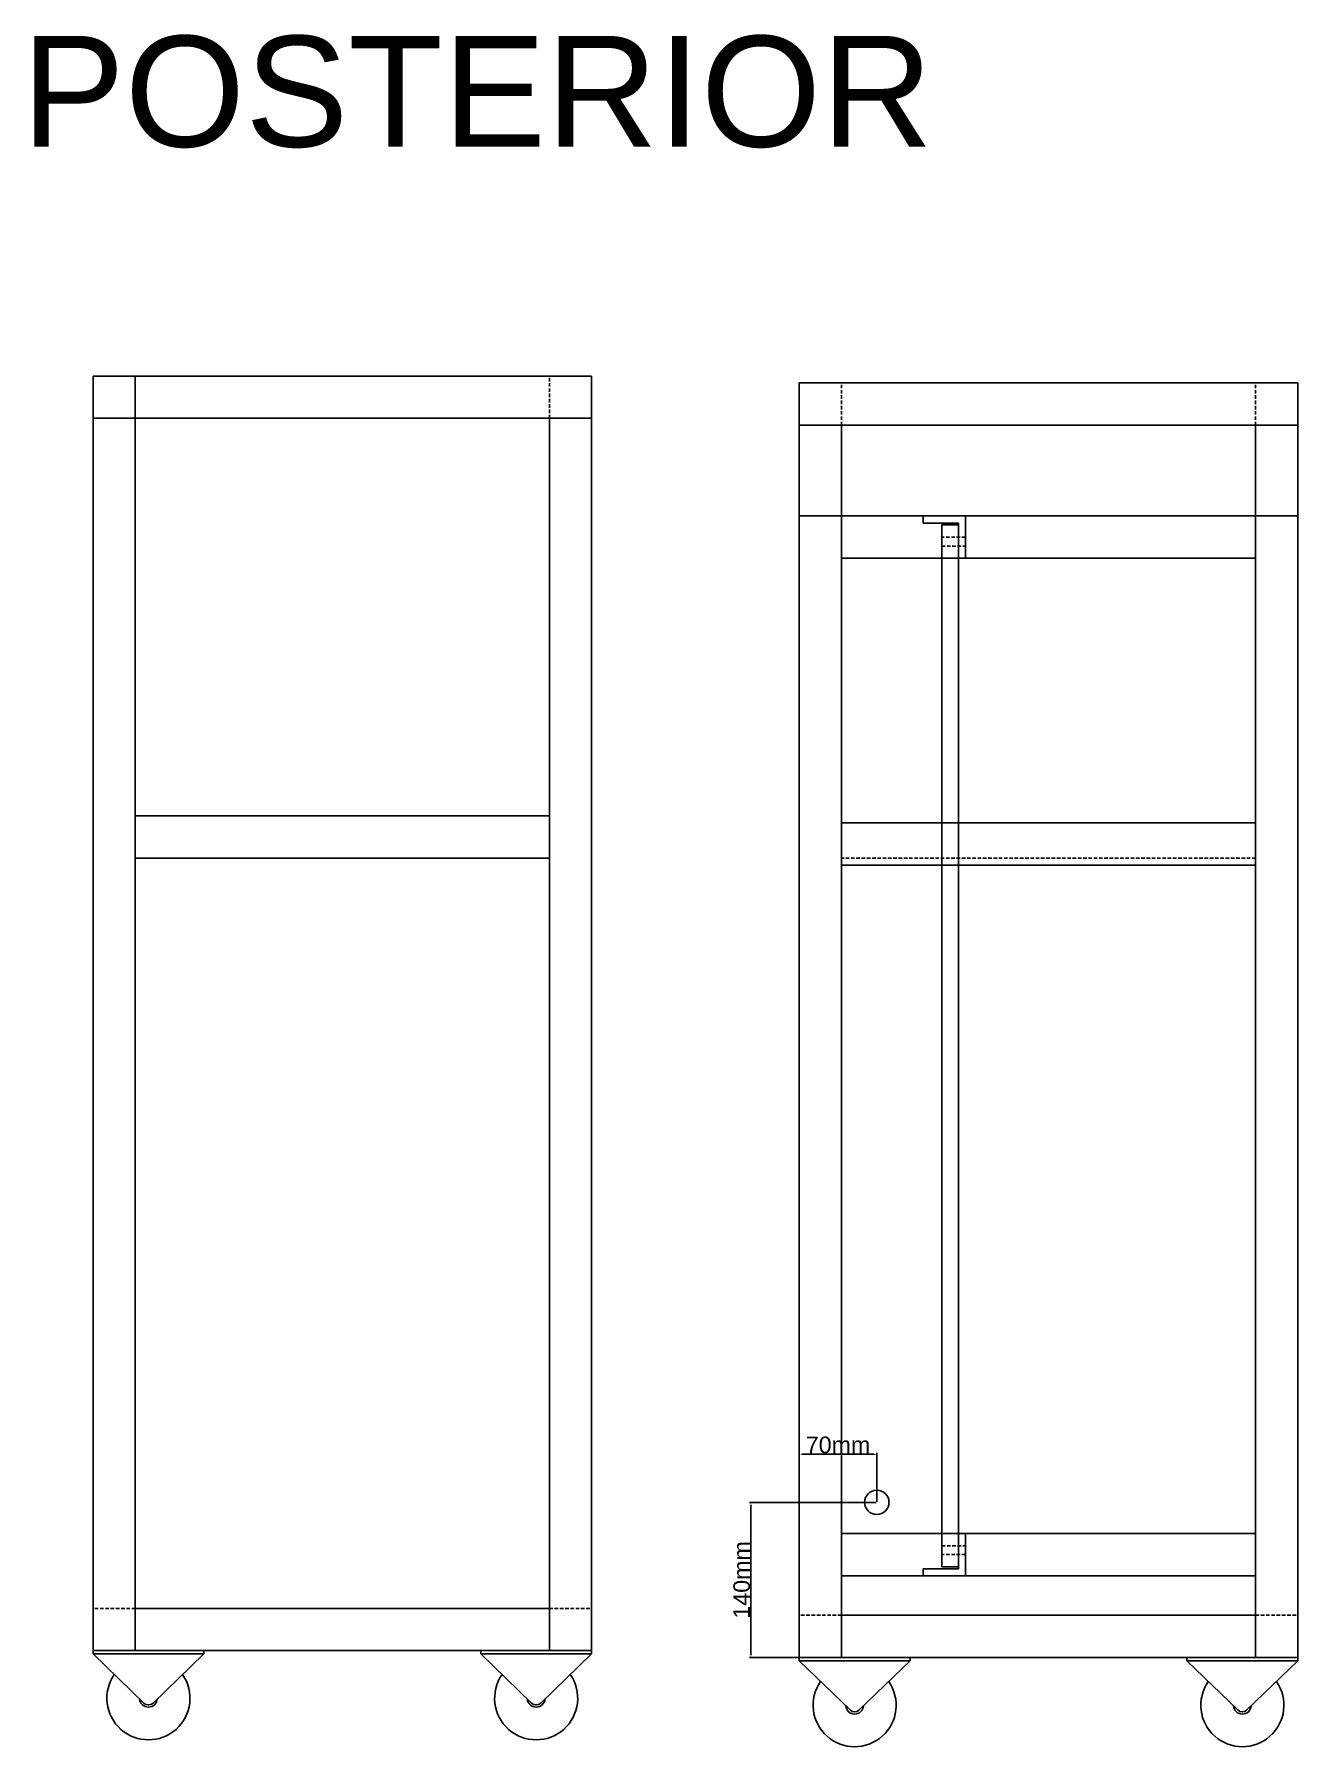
# Model space of a CAD drawing. Header units: centimetres. Extents: x 6534 to 31506, y 42826 to 109107.
# Drawn here: x 12549 to 13689, y 46648 to 48193 of the extents above; entities that cross this region are included whole.
import ezdxf

# ---------------------------------------------------------------- set-up
doc = ezdxf.new("R2010")
doc.units = ezdxf.units.CM
doc.header["$LTSCALE"] = 0.5
doc.linetypes.add('DASHED2', pattern=[9.525, 6.35, -3.175])
doc.styles.get("Standard").update_dxf_attribs({"font": 'arial.ttf'})
doc.dimstyles.new('ISO-25', dxfattribs={"dimtxt": 15, "dimasz": 2.5, "dimexe": 1.25, "dimexo": 0.625, "dimtad": 1, "dimtxsty": 'Standard', "dimcen": 2.5, "dimclrd": 1, "dimclre": 1, "dimadec": 0, "dimazin": 0, "dimtfac": 1, "dimtmove": 0, "dimatfit": 3, "dimfxl": 1, "dimarcsym": 0})

msp = doc.modelspace()

# ---------------------------------------------------------------- texts
at = {"insert": (12537.279, 48191.838), "char_height": 100, "attachment_point": 1}
msp.add_mtext_dynamic_manual_height_columns('POSTERIOR', width=876.24188, gutter_width=12.5, heights=[0], dxfattribs=at)

# ---------------------------------------------------------------- blocks, each defined once
blk = doc.blocks.new('*D433')
at = {"color": 1, "lineweight": -2, "transparency": 16777216}
for p, q in [((13308.6, 46868.7), (13194.5, 46868.7)), ((13195.7, 46866.2), (13195.7, 46731.2)), ((13238.6, 46728.7), (13194.5, 46728.7))]:
    blk.add_line(p, q, dxfattribs=at)
at = {"color": 1, "transparency": 16777216}
for points in [[(13195.3, 46866.2), (13196.1, 46866.2), (13195.7, 46868.7)], [(13195.3, 46731.2), (13196.1, 46731.2), (13195.7, 46728.7)]]:
    blk.add_solid(points, dxfattribs=at)
at = {"layer": 'Defpoints', "color": 0, "transparency": 16777216}
for p in [(13309.3, 46868.7), (13195.7, 46728.7), (13239.3, 46728.7)]:
    blk.add_point(p, dxfattribs=at)
at = {"color": 0, "transparency": 16777216, "insert": (13187.4, 46798.7), "char_height": 15, "attachment_point": 5, "rotation": 90}
blk.add_mtext('140mm', dxfattribs=at)
blk = doc.blocks.new('*D434')
at = {"color": 1, "lineweight": -2, "transparency": 16777216}
for p, q in [((13239.3, 46785.3), (13239.3, 46913.4)), ((13306.8, 46912.1), (13241.8, 46912.1)), ((13309.3, 46869.3), (13309.3, 46913.4))]:
    blk.add_line(p, q, dxfattribs=at)
at = {"color": 1, "transparency": 16777216}
for points in [[(13241.8, 46912.5), (13241.8, 46911.7), (13239.3, 46912.1)], [(13306.8, 46912.5), (13306.8, 46911.7), (13309.3, 46912.1)]]:
    blk.add_solid(points, dxfattribs=at)
at = {"layer": 'Defpoints', "color": 0, "transparency": 16777216}
for p in [(13239.3, 46912.1), (13309.3, 46868.7), (13239.3, 46784.7)]:
    blk.add_point(p, dxfattribs=at)
at = {"color": 0, "transparency": 16777216, "insert": (13274.3, 46920.4), "char_height": 15, "attachment_point": 5}
blk.add_mtext('70mm', dxfattribs=at)

# ---------------------------------------------------------------- dimensions: what is measured, and where the dimension line sits
dim = msp.add_linear_dim(base=(13239.271, 46912.118), p1=(13309.271, 46868.676), p2=(13239.271, 46784.673), dimstyle='ISO-25', override={"dimpost": 'mm'})
dim.commit()
dim.dimension.update_dxf_attribs({"geometry": '*D434', "text_midpoint": (13274.271, 46920.402)})
dim = msp.add_linear_dim(base=(13195.704, 46728.673), p1=(13309.271, 46868.676), p2=(13239.271, 46728.673), angle=90, dimstyle='ISO-25', override={"dimpost": 'mm'})
dim.commit()
dim.dimension.update_dxf_attribs({"geometry": '*D433', "text_midpoint": (13187.42, 46798.675)})

# ---------------------------------------------------------------- linework, layer by layer
for p, q in [((12639.902, 47884.919), (12601.802, 47884.919)), ((12601.802, 47884.919), (13051.802, 47884.919)), ((12601.802, 47846.819), (12601.802, 47884.919)), ((12601.802, 47884.919), (12601.802, 46734.919)), ((12639.902, 46734.919), (12639.902, 47884.919)), ((13013.702, 47884.919), (13051.802, 47884.919)), ((13051.802, 47846.819), (13051.802, 47884.919)), ((13277.371, 47878.673), (13239.271, 47878.673)), ((13689.271, 47878.673), (13239.271, 47878.673)), ((13239.271, 47840.573), (13239.271, 47878.673)), ((13651.171, 47878.673), (13689.271, 47878.673)), ((13689.271, 47840.573), (13689.271, 47878.673)), ((13051.802, 47846.819), (12601.802, 47846.819)), ((13013.702, 47846.819), (12973.702, 47846.819)), ((13013.702, 46734.919), (13013.702, 47846.819)), ((13051.802, 47846.819), (13051.802, 46734.919)), ((13239.271, 47840.573), (13689.271, 47840.573)), ((13239.271, 47840.573), (13239.271, 46728.673)), ((13277.371, 46728.673), (13277.371, 47840.573)), ((13277.371, 47840.573), (13317.371, 47840.573)), ((13651.171, 46728.673), (13651.171, 47840.573)), ((13689.271, 47840.573), (13689.271, 46728.673)), ((13689.271, 47758.673), (13239.271, 47758.673)), ((13277.371, 47758.673), (13651.171, 47758.673)), ((13389.271, 47758.673), (13351.171, 47758.673)), ((13351.171, 47758.673), (13351.171, 47752.323)), ((13351.171, 47752.323), (13382.921, 47752.323)), ((13382.921, 47750.573), (13367.921, 47750.573)), ((13367.921, 47750.573), (13367.921, 46810.573)), ((13382.921, 46810.573), (13382.921, 47752.323)), ((13382.921, 47752.323), (13382.921, 47720.573)), ((13389.271, 47720.573), (13389.271, 47758.673)), ((13277.371, 47720.573), (13651.171, 47720.573)), ((13382.921, 47720.573), (13389.271, 47720.573)), ((13382.921, 47720.573), (13389.271, 47720.573)), ((13013.702, 47488.019), (12639.902, 47488.019)), ((13013.702, 47488.019), (13013.702, 47449.919)), ((13651.171, 47481.773), (13277.371, 47481.773)), ((13651.171, 47481.773), (13511.171, 47481.773)), ((13533.696, 47481.773), (13641.646, 47481.773)), ((13013.702, 47449.919), (12639.902, 47449.919)), ((13651.171, 47443.673), (13277.371, 47443.673)), ((13651.171, 46840.573), (13277.371, 46840.573)), ((13277.371, 46840.573), (13277.371, 46802.473)), ((13389.271, 46840.573), (13382.921, 46840.573)), ((13382.921, 46840.573), (13382.921, 46808.823)), ((13389.271, 46802.473), (13389.271, 46840.573)), ((13651.171, 46841.773), (13651.171, 46803.673)), ((13651.171, 46840.573), (13651.171, 46803.673)), ((13351.171, 46808.823), (13351.171, 46802.473)), ((13382.921, 46808.823), (13351.171, 46808.823)), ((13367.921, 46810.573), (13382.921, 46810.573)), ((13651.171, 46802.473), (13277.371, 46802.473)), ((13277.371, 46802.473), (13277.371, 46766.773)), ((12639.902, 46773.019), (13013.702, 46773.019)), ((13277.371, 46766.773), (13277.371, 46784.623)), ((13651.171, 46766.773), (13277.371, 46766.773)), ((12601.802, 46734.919), (12701.802, 46734.919)), ((12601.802, 46731.919), (12601.802, 46734.919)), ((12701.802, 46731.919), (12601.802, 46731.919)), ((12601.802, 46731.919), (12647.632, 46687.606)), ((12639.902, 46734.919), (13013.702, 46734.919)), ((12701.802, 46731.919), (12655.973, 46687.606)), ((12701.802, 46734.919), (12701.802, 46731.919)), ((13051.802, 46734.919), (12951.802, 46734.919)), ((12951.802, 46734.919), (12951.802, 46731.919)), ((12951.802, 46731.919), (13051.802, 46731.919)), ((12951.802, 46731.919), (12997.632, 46687.606)), ((13051.802, 46731.919), (13005.973, 46687.606)), ((13051.802, 46731.919), (13051.802, 46734.919)), ((13239.271, 46728.673), (13339.271, 46728.673)), ((13239.271, 46725.673), (13239.271, 46728.673)), ((13339.271, 46725.673), (13239.271, 46725.673)), ((13239.271, 46725.673), (13285.1, 46681.36)), ((13651.171, 46728.673), (13277.371, 46728.673)), ((13339.271, 46725.673), (13293.442, 46681.36)), ((13339.271, 46728.673), (13339.271, 46725.673)), ((13689.271, 46728.673), (13589.271, 46728.673)), ((13589.271, 46728.673), (13589.271, 46725.673)), ((13589.271, 46725.673), (13689.271, 46725.673)), ((13589.271, 46725.673), (13635.1, 46681.36)), ((13689.271, 46725.673), (13643.442, 46681.36)), ((13689.271, 46725.673), (13689.271, 46728.673))]:
    msp.add_line(p, q)
at = {"linetype": 'DASHED2'}
for p, q in [((12639.902, 47846.819), (12639.902, 47884.919)), ((13013.702, 47846.819), (13013.702, 47884.919)), ((13277.371, 47840.573), (13277.371, 47878.673)), ((13651.171, 47840.573), (13651.171, 47878.673)), ((13389.271, 47739.573), (13367.921, 47739.573)), ((13367.921, 47731.573), (13389.271, 47731.573)), ((13651.171, 47450.023), (13277.371, 47450.023)), ((13367.921, 46825.573), (13367.921, 46829.573)), ((13367.921, 46829.573), (13389.271, 46829.573)), ((13389.271, 46821.573), (13367.921, 46821.573)), ((12639.902, 46773.019), (12601.802, 46773.019)), ((13013.702, 46773.019), (13051.802, 46773.019)), ((13277.371, 46766.773), (13239.271, 46766.773)), ((13651.171, 46766.773), (13689.271, 46766.773)), ((12639.902, 46734.919), (12601.802, 46734.919)), ((13013.702, 46734.919), (13051.802, 46734.919)), ((13013.702, 46734.919), (13051.802, 46734.919)), ((13277.371, 46728.673), (13239.271, 46728.673)), ((13651.171, 46728.673), (13689.271, 46728.673))]:
    msp.add_line(p, q, dxfattribs=at)
msp.add_circle((13309.271, 46868.676), 11)
for centre, radius, start, end in [((12651.802, 46691.919), 37.5, 145.170341, 34.829659), ((13001.802, 46691.919), 37.5, 145.170341, 34.829659), ((13289.271, 46685.673), 37.5, 145.170341, 34.829659), ((13639.271, 46685.673), 37.5, 145.170341, 34.829659), ((12651.802, 46691.919), 8, 184.553823, 355.446177), ((12651.802, 46691.919), 6, 225.963445, 314.036555), ((13001.802, 46691.919), 8, 184.553823, 355.446177), ((13001.802, 46691.919), 6, 225.963445, 314.036555), ((13289.271, 46685.673), 8, 184.553823, 355.446177), ((13289.271, 46685.673), 6, 225.963445, 314.036555), ((13639.271, 46685.673), 8, 184.553823, 355.446177), ((13639.271, 46685.673), 6, 225.963445, 314.036555)]:
    msp.add_arc(centre, radius, start, end)

msp.set_redraw_order([(e.dxf.handle, doc.entitydb.next_handle()) for e in msp.query("TEXT MTEXT ATTDEF DIMENSION ARC_DIMENSION")])  # texts and dimensions are drawn at this point

doc.saveas('drawing.dxf')
